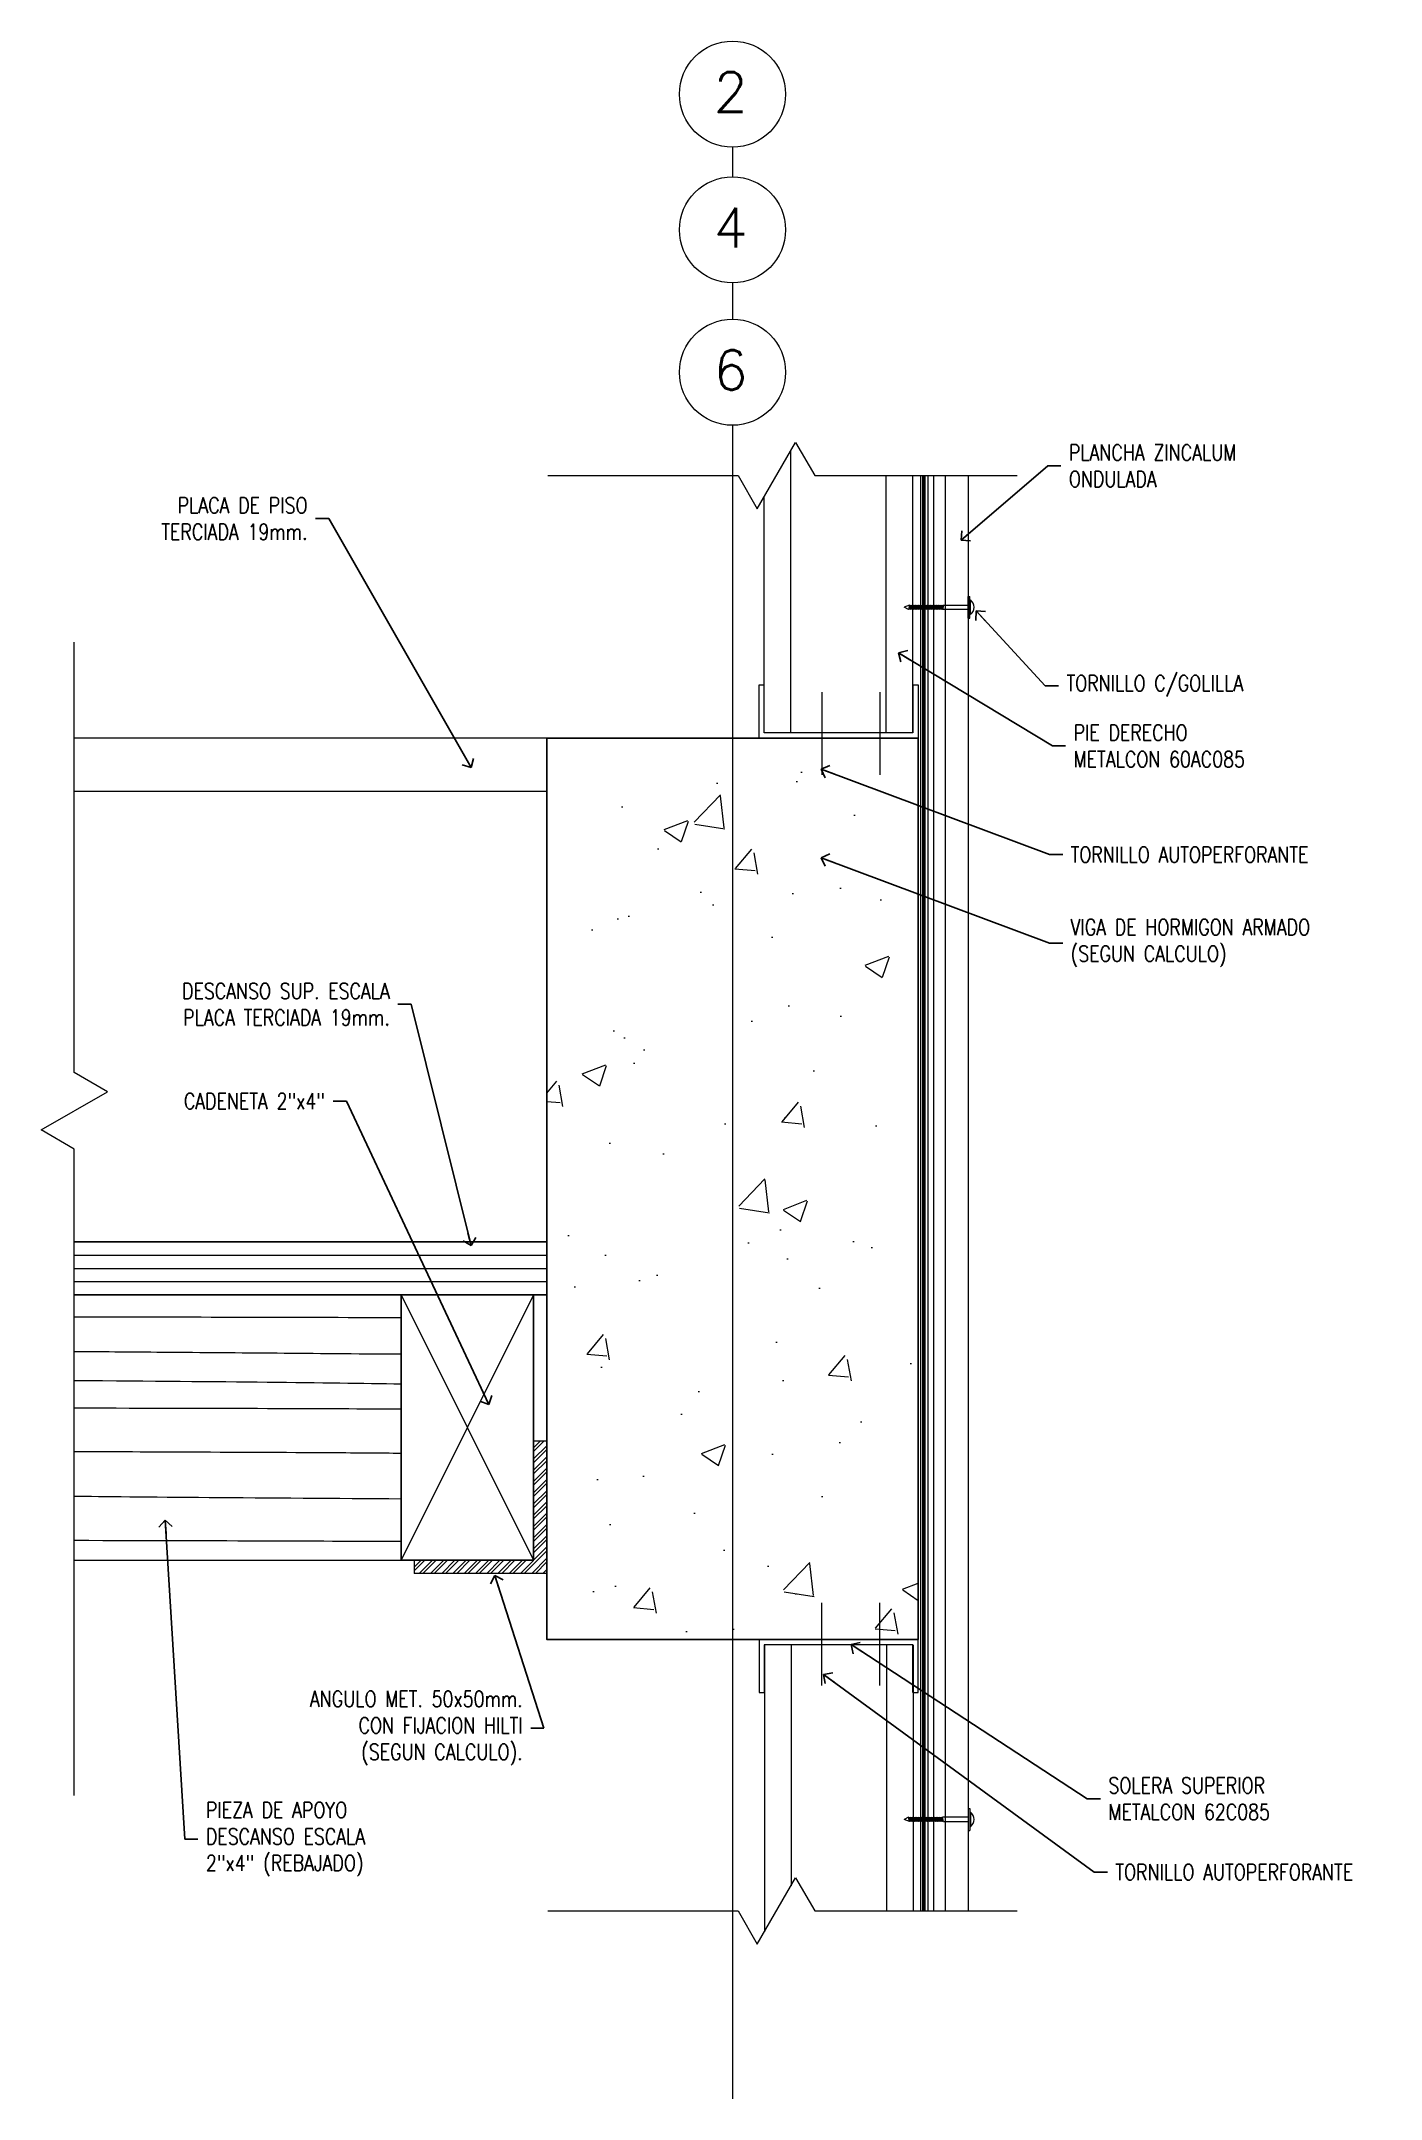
# Model space of a CAD drawing. Header units: metres. Extents: x -40 to 265, y 63 to 163.
# Drawn here: x -35.838 to -35.333, y 64.44 to 65.216 of the extents above; entities that cross this region are included whole.
import ezdxf

# ---------------------------------------------------------------- set-up
doc = ezdxf.new("R2010")
doc.units = ezdxf.units.M
doc.header["$LTSCALE"] = 5
doc.header["$MEASUREMENT"] = 0
doc.linetypes.add('CENTER', pattern=[2, 1.25, -0.25, 0.25, -0.25])
doc.layers.get('0').update_dxf_attribs({"color": 30})
for name, color, linetype, lineweight in [('A-ANNO-SYMB', 3, 'Continuous', 18), ('A-ANNO-TEXT', 3, 'Continuous', 18), ('A-DETL-MBND', 3, 'Continuous', 18), ('A-DETL-MCUT', 4, 'Continuous', 25), ('A-DETL-PATT', 8, 'Continuous', 18)]:
    doc.layers.add(name, color=color, linetype=linetype, lineweight=lineweight)
doc.styles.add('E-ROMANS', font='romans.shx', dxfattribs={"width": 0.8})
doc.dimstyles.new('E-0001_ARW_18', dxfattribs={"dimscale": 0.001, "dimtxt": 1.8, "dimasz": 1.8, "dimexe": 0.9, "dimexo": 0.6, "dimgap": 0.9, "dimtad": 0, "dimdec": 0, "dimlfac": 1000, "dimzin": 0, "dimdsep": 46, "dimtxsty": 'E-ROMANS', "dimblk": 'OPEN90', "dimcen": 0.9, "dimclrd": 256, "dimclre": 256, "dimclrt": 256, "dimadec": 0, "dimazin": 0, "dimtfac": 1, "dimtdec": 0, "dimtmove": 1, "dimatfit": 3, "dimldrblk": 'OPEN90', "dimfxl": 1, "dimtfill": 1, "dimtolj": 1, "dimtzin": 0, "dimarcsym": 0})

msp = doc.modelspace()

# ---------------------------------------------------------------- texts
at = {"layer": 'A-ANNO-TEXT', "style": 'E-ROMANS'}
for s, p in [('2', (-35.584741, 65.18921)), ('4', (-35.584741, 65.138045)), ('6', (-35.584741, 65.084354))]:
    msp.add_text(s, height=0.015, dxfattribs=at).set_placement(p)
at = {"layer": 'A-ANNO-TEXT', "char_height": 0.006, "style": 'E-ROMANS'}
for s, insert, attachment_point in [('PLANCHA ZINCALUM\\PONDULADA', (-35.450752, 65.055745), 4), ('PLACA DE PISO\\PTERCIADA 19mm.', (-35.737882, 65.035842), 6), ('TORNILLO C/GOLILLA', (-35.451665, 64.972755), 4), ('PIE DERECHO\\PMETALCON 60AC085', (-35.448988, 64.950105), 4), ('TORNILLO AUTOPERFORANTE', (-35.450107, 64.909119), 4), ('VIGA DE HORMIGON ARMADO\\P(SEGUN CALCULO)', (-35.450107, 64.875765), 4), ('DESCANSO SUP. ESCALA\\PPLACA TERCIADA 19mm.', (-35.706816, 64.852687), 6), ('CADENETA 2"x4"', (-35.731239, 64.816196), 6), ('ANGULO MET. 50x50mm.\\PCON FIJACION HILTI\\P(SEGUN CALCULO).', (-35.656728, 64.579746), 6), ('SOLERA SUPERIOR \\PMETALCON 62C085', (-35.435839, 64.553102), 4), ('PIEZA DE APOYO\\PDESCANSO ESCALA\\P2"x4" (REBAJADO)', (-35.776195, 64.537851), 4), ('TORNILLO AUTOPERFORANTE', (-35.433243, 64.525433), 4)]:
    msp.add_mtext(s, dxfattribs=dict(at, insert=insert, attachment_point=attachment_point))

# ---------------------------------------------------------------- blocks, each defined once
blk = doc.blocks.new('_Open90')
at = {"color": 0, "linetype": 'ByBlock', "lineweight": -2}
for p, q in [((0, 0), (-1, 0)), ((-0.5, 0.5), (0, 0)), ((0, 0), (-0.5, -0.5))]:
    blk.add_line(p, q, dxfattribs=at)

# ---------------------------------------------------------------- hatches: boundary and pattern name
at = {"layer": 'A-DETL-PATT'}
h = msp.add_hatch(dxfattribs=at)
h.set_pattern_fill('AR-CONC', color=256, scale=0.0005, style=0)
h.set_pattern_definition([(50, (-253.594975, -90.74331), (0.091092334, -0.007969543), [0.009525, -0.104775]), (355, (-253.59497, -90.74331), (-0.017621413, 0.09552832), [0.00762, -0.08382]), (100.451, (-253.58738, -90.74397), (0.07347125, 0.087558344), [0.008095, -0.089045]), (46.1842, (-253.59497, -90.71791), (0.13553952, -0.021021164), [0.0142875, -0.1571625]), (96.6356, (-253.58368, -90.71966), (0.11870212, 0.12371278), [0.0121425, -0.1335675]), (351.184, (-253.59497, -90.71791), (0.1187023, 0.12371256), [0.01143, -0.12573]), (21, (-253.582275, -90.72426), (0.07580744, -0.05113276), [0.009525, -0.104775]), (326, (-253.58227, -90.72426), (0.030901014, 0.092093983), [0.00762, -0.08382]), (71.4514, (-253.57596, -90.72852), (0.106708245, 0.04096143), [0.008095, -0.089045]), (37.5, (-253.594975, -90.74331), (0.0015443016, 0.0422775194), [0, -0.082804, 0, -0.08509, 0, -0.0841375]), (7.5, (-253.594975, -90.74331), (0.033409831, 0.0500902874), [0, -0.048514, 0, -0.080899, 0, -0.0320675]), (327.5, (-253.623296, -90.74331), (0.0677952976, -0.002864372), [0, -0.03175, 0, -0.09906, 0, -0.131445]), (317.5, (-253.635996, -90.74331), (0.074064591, 0.012713246), [0, -0.041275, 0, -0.065786, 0, -0.093345])])
h.paths.add_polyline_path([(-35.647622, 64.613097), (-35.507622, 64.613097), (-35.507622, 64.953097), (-35.567622, 64.953097), (-35.647622, 64.953097)])
h = msp.add_hatch(dxfattribs=at)
h.set_pattern_fill('ANSI32', color=256, scale=0.008, style=0)
h.set_pattern_definition([(45, (0.3678015, -0.1034892), (-0.00212132034, 0.00212132034), []), (45, (0.3692157, -0.1034892), (-0.00212132034, 0.00212132034), [])])
h.paths.add_polyline_path([(-35.647622, 64.638097), (-35.647622, 64.688097), (-35.652622, 64.688097), (-35.652622, 64.643097), (-35.697622, 64.643097), (-35.697622, 64.638097)])

# ---------------------------------------------------------------- linework, layer by layer
at = {"layer": 'A-ANNO-SYMB', "linetype": 'CENTER'}
for p, q in [((-35.577622, 65.175888), (-35.577622, 65.164723)), ((-35.577622, 65.124723), (-35.577622, 65.111032))]:
    msp.add_line(p, q, dxfattribs=at)
at = {"layer": 'A-ANNO-SYMB'}
for p, q in [((-35.577622, 65.175888), (-35.577622, 65.164723)), ((-35.577622, 65.124723), (-35.577622, 65.111032)), ((-35.577622, 65.071032), (-35.577622, 64.439924)), ((-35.56828, 65.039548), (-35.553846, 65.064548)), ((-35.553846, 65.064548), (-35.546629, 65.052048)), ((-35.647256, 65.052048), (-35.575496, 65.052048)), ((-35.575496, 65.052048), (-35.56828, 65.039548)), ((-35.546629, 65.052048), (-35.470226, 65.052048)), ((-35.825831, 64.826933), (-35.825831, 64.98926)), ((-35.813331, 64.819716), (-35.825831, 64.826933)), ((-35.838331, 64.805283), (-35.813331, 64.819716)), ((-35.825831, 64.798066), (-35.838331, 64.805283)), ((-35.825831, 64.55433), (-35.825831, 64.798066)), ((-35.56828, 64.498312), (-35.553846, 64.523312)), ((-35.553846, 64.523312), (-35.546629, 64.510812)), ((-35.647256, 64.510812), (-35.575496, 64.510812)), ((-35.575496, 64.510812), (-35.56828, 64.498312)), ((-35.546629, 64.510812), (-35.470226, 64.510812))]:
    msp.add_line(p, q, dxfattribs=at)
for centre in [(-35.577622, 65.195888), (-35.577622, 65.144723), (-35.577622, 65.091032)]:
    msp.add_circle(centre, 0.02, dxfattribs=at)
at = {"layer": 'A-DETL-MBND'}
for p, q in [((-35.555622, 64.955097), (-35.555622, 65.061472)), ((-35.519622, 64.955097), (-35.519622, 65.052048)), ((-35.509622, 64.955097), (-35.509622, 65.052048)), ((-35.506768, 65.052048), (-35.506768, 64.510812)), ((-35.505968, 65.052048), (-35.505968, 64.510812)), ((-35.505592, 65.052048), (-35.505592, 64.510812)), ((-35.505049, 65.052048), (-35.505049, 64.510812)), ((-35.503963, 65.052048), (-35.503963, 64.510812)), ((-35.501793, 65.052048), (-35.501793, 64.510812)), ((-35.497451, 65.052048), (-35.497451, 64.510812)), ((-35.488768, 65.052048), (-35.488768, 64.510812)), ((-35.565622, 64.955097), (-35.565622, 65.044152)), ((-35.49805, 65.003223), (-35.488713, 65.003223)), ((-35.488713, 65.006519), (-35.488163, 65.006519)), ((-35.488163, 65.003223), (-35.487889, 65.003223)), ((-35.488713, 65.001575), (-35.498435, 65.001575)), ((-35.488713, 64.998279), (-35.488163, 64.998279)), ((-35.488163, 65.001575), (-35.487889, 65.001575)), ((-35.567622, 64.973097), (-35.565622, 64.973097)), ((-35.567622, 64.953097), (-35.567622, 64.973097)), ((-35.565622, 64.955097), (-35.565622, 64.973097)), ((-35.509622, 64.973097), (-35.507622, 64.973097)), ((-35.509622, 64.973097), (-35.509622, 64.955097)), ((-35.507622, 64.973097), (-35.507622, 64.953097)), ((-35.647622, 64.953097), (-35.825831, 64.953097)), ((-35.507622, 64.953097), (-35.567622, 64.953097)), ((-35.509622, 64.955097), (-35.565622, 64.955097)), ((-35.825831, 64.933097), (-35.647622, 64.933097)), ((-35.825831, 64.758097), (-35.647622, 64.758097)), ((-35.825831, 64.753097), (-35.647622, 64.753097)), ((-35.825831, 64.748097), (-35.647622, 64.748097)), ((-35.702622, 64.743097), (-35.652622, 64.643097)), ((-35.652622, 64.743097), (-35.702622, 64.643097)), ((-35.652622, 64.688097), (-35.647622, 64.688097)), ((-35.652622, 64.688097), (-35.652622, 64.643097)), ((-35.647622, 64.688097), (-35.647622, 64.638097)), ((-35.825831, 64.643097), (-35.697622, 64.643097)), ((-35.697622, 64.643097), (-35.697622, 64.638097)), ((-35.652622, 64.643097), (-35.697622, 64.643097)), ((-35.647622, 64.638097), (-35.697622, 64.638097)), ((-35.567622, 64.613097), (-35.567622, 64.593097)), ((-35.507622, 64.613097), (-35.567622, 64.613097)), ((-35.565622, 64.611097), (-35.565622, 64.593097)), ((-35.509622, 64.611097), (-35.565622, 64.611097)), ((-35.565509, 64.611097), (-35.565509, 64.502916)), ((-35.555509, 64.611097), (-35.555509, 64.520236)), ((-35.519509, 64.611097), (-35.519509, 64.510812)), ((-35.509622, 64.593097), (-35.509622, 64.611097)), ((-35.509509, 64.611097), (-35.509509, 64.510812)), ((-35.507622, 64.593097), (-35.507622, 64.613097)), ((-35.567622, 64.593097), (-35.565622, 64.593097)), ((-35.509622, 64.593097), (-35.507622, 64.593097)), ((-35.488713, 64.546112), (-35.498435, 64.546112)), ((-35.488713, 64.549408), (-35.488163, 64.549408)), ((-35.488163, 64.546112), (-35.487889, 64.546112)), ((-35.49805, 64.544464), (-35.488713, 64.544464)), ((-35.488713, 64.541168), (-35.488163, 64.541168)), ((-35.488163, 64.544464), (-35.487889, 64.544464))]:
    msp.add_line(p, q, dxfattribs=at)
at = {"layer": 'A-DETL-MBND', "linetype": 'CENTER'}
for p, q in [((-35.543997, 64.970341), (-35.543997, 64.939191)), ((-35.522089, 64.970341), (-35.522089, 64.939191)), ((-35.543997, 64.595852), (-35.543997, 64.627002)), ((-35.522089, 64.595852), (-35.522089, 64.627002))]:
    msp.add_line(p, q, dxfattribs=at)
at = {"layer": 'A-DETL-MBND'}
for points in [[(-35.510832, 65.003223), (-35.512889, 65.002405)], [(-35.510832, 65.003223), (-35.511217, 65.001575)], [(-35.510832, 65.003223), (-35.510528, 65.002808)], [(-35.510528, 65.002808), (-35.510716, 65.002002)], [(-35.510223, 65.003223), (-35.510608, 65.001575)], [(-35.510223, 65.003223), (-35.510528, 65.002808)], [(-35.510223, 65.003223), (-35.509919, 65.002808)], [(-35.509919, 65.002808), (-35.510108, 65.002002)], [(-35.509615, 65.003223), (-35.51, 65.001575)], [(-35.509615, 65.003223), (-35.509919, 65.002808)], [(-35.509615, 65.003223), (-35.50931, 65.002808)], [(-35.50931, 65.002808), (-35.509499, 65.002002)], [(-35.509006, 65.003223), (-35.509391, 65.001575)], [(-35.509006, 65.003223), (-35.50931, 65.002808)], [(-35.509006, 65.003223), (-35.508702, 65.002808)], [(-35.508702, 65.002808), (-35.50889, 65.002002)], [(-35.508397, 65.003223), (-35.508782, 65.001575)], [(-35.508397, 65.003223), (-35.508702, 65.002808)], [(-35.508397, 65.003223), (-35.508093, 65.002808)], [(-35.508093, 65.002808), (-35.508282, 65.002002)], [(-35.507789, 65.003223), (-35.508174, 65.001575)], [(-35.507789, 65.003223), (-35.508093, 65.002808)], [(-35.507789, 65.003223), (-35.507484, 65.002808)], [(-35.507484, 65.002808), (-35.507673, 65.002002)], [(-35.50718, 65.003223), (-35.507565, 65.001575)], [(-35.506895, 65.002835), (-35.50718, 65.003223), (-35.507565, 65.001575)], [(-35.50718, 65.003223), (-35.507484, 65.002808)], [(-35.50718, 65.003223), (-35.507484, 65.002808)], [(-35.50718, 65.003223), (-35.506876, 65.002808)], [(-35.506876, 65.002808), (-35.507064, 65.002002)], [(-35.506895, 65.002724), (-35.507064, 65.002002)], [(-35.506571, 65.003223), (-35.506956, 65.001575)], [(-35.506571, 65.003223), (-35.506876, 65.002808)], [(-35.506571, 65.003223), (-35.506267, 65.002808)], [(-35.506267, 65.002808), (-35.506456, 65.002002)], [(-35.505963, 65.003223), (-35.506348, 65.001575)], [(-35.505963, 65.003223), (-35.506267, 65.002808)], [(-35.505963, 65.003223), (-35.505658, 65.002808)], [(-35.505658, 65.002808), (-35.505847, 65.002002)], [(-35.505131, 65.001575), (-35.504745, 65.003223), (-35.50505, 65.002808), (-35.505354, 65.003223), (-35.505739, 65.001575)], [(-35.505354, 65.003223), (-35.505658, 65.002808)], [(-35.50505, 65.002808), (-35.505238, 65.002002)], [(-35.504745, 65.003223), (-35.504441, 65.002808)], [(-35.504441, 65.002808), (-35.50463, 65.002002)], [(-35.504137, 65.003223), (-35.504522, 65.001575)], [(-35.504137, 65.003223), (-35.504441, 65.002808)], [(-35.504137, 65.003223), (-35.503832, 65.002808)], [(-35.503832, 65.002808), (-35.504021, 65.002002)], [(-35.503528, 65.003223), (-35.503913, 65.001575)], [(-35.503528, 65.003223), (-35.503832, 65.002808)], [(-35.503528, 65.003223), (-35.503224, 65.002808)], [(-35.503224, 65.002808), (-35.503412, 65.002002)], [(-35.502919, 65.003223), (-35.503305, 65.001575)], [(-35.502919, 65.003223), (-35.503224, 65.002808)], [(-35.502919, 65.003223), (-35.502615, 65.002808)], [(-35.502615, 65.002808), (-35.502804, 65.002002)], [(-35.502311, 65.003223), (-35.502696, 65.001575)], [(-35.502311, 65.003223), (-35.502615, 65.002808)], [(-35.502311, 65.003223), (-35.502006, 65.002808)], [(-35.502006, 65.002808), (-35.502195, 65.002002)], [(-35.501702, 65.003223), (-35.502087, 65.001575)], [(-35.501702, 65.003223), (-35.502006, 65.002808)], [(-35.501702, 65.003223), (-35.501398, 65.002808)], [(-35.501398, 65.002808), (-35.501586, 65.002002)], [(-35.501093, 65.003223), (-35.501479, 65.001575)], [(-35.501093, 65.003223), (-35.501398, 65.002808)], [(-35.501093, 65.003223), (-35.500789, 65.002808)], [(-35.500789, 65.002808), (-35.500978, 65.002002)], [(-35.500485, 65.003223), (-35.50087, 65.001575)], [(-35.500485, 65.003223), (-35.500789, 65.002808)], [(-35.500485, 65.003223), (-35.50018, 65.002808)], [(-35.50018, 65.002808), (-35.500369, 65.002002)], [(-35.499876, 65.003223), (-35.500261, 65.001575)], [(-35.499876, 65.003223), (-35.50018, 65.002808)], [(-35.499876, 65.003223), (-35.499572, 65.002808)], [(-35.499572, 65.002808), (-35.49976, 65.002002)], [(-35.499267, 65.003223), (-35.499653, 65.001575)], [(-35.499267, 65.003223), (-35.499572, 65.002808)], [(-35.499267, 65.003223), (-35.498963, 65.002808)], [(-35.498963, 65.002808), (-35.499152, 65.002002)], [(-35.498435, 65.001575), (-35.498543, 65.002002), (-35.498354, 65.002808), (-35.498659, 65.003223), (-35.499044, 65.001575)], [(-35.498659, 65.003223), (-35.498963, 65.002808)], [(-35.49805, 65.003223), (-35.498435, 65.001575)], [(-35.49805, 65.003223), (-35.498354, 65.002808)], [(-35.488713, 64.998279), (-35.488713, 65.006519)], [(-35.488163, 64.998279), (-35.488163, 65.006519)], [(-35.487889, 64.999653), (-35.487889, 65.005146)], [(-35.511217, 65.001575), (-35.512889, 65.002405)], [(-35.510716, 65.002002), (-35.511217, 65.001575)], [(-35.510108, 65.002002), (-35.510608, 65.001575), (-35.510716, 65.002002)], [(-35.509499, 65.002002), (-35.51, 65.001575), (-35.510108, 65.002002)], [(-35.50889, 65.002002), (-35.509391, 65.001575), (-35.509499, 65.002002)], [(-35.508282, 65.002002), (-35.508782, 65.001575), (-35.50889, 65.002002)], [(-35.507673, 65.002002), (-35.508174, 65.001575), (-35.508282, 65.002002)], [(-35.507064, 65.002002), (-35.507565, 65.001575), (-35.507673, 65.002002)], [(-35.506895, 65.001627), (-35.506956, 65.001575), (-35.507064, 65.002002)], [(-35.506456, 65.002002), (-35.506956, 65.001575), (-35.507064, 65.002002)], [(-35.506956, 65.001575), (-35.506895, 65.001837)], [(-35.505847, 65.002002), (-35.506348, 65.001575), (-35.506456, 65.002002)], [(-35.505238, 65.002002), (-35.505739, 65.001575), (-35.505847, 65.002002)], [(-35.50463, 65.002002), (-35.505131, 65.001575), (-35.505238, 65.002002)], [(-35.504021, 65.002002), (-35.504522, 65.001575), (-35.50463, 65.002002)], [(-35.503412, 65.002002), (-35.503913, 65.001575), (-35.504021, 65.002002)], [(-35.502804, 65.002002), (-35.503305, 65.001575), (-35.503412, 65.002002)], [(-35.502195, 65.002002), (-35.502696, 65.001575), (-35.502804, 65.002002)], [(-35.501586, 65.002002), (-35.502087, 65.001575), (-35.502195, 65.002002)], [(-35.500978, 65.002002), (-35.501479, 65.001575), (-35.501586, 65.002002)], [(-35.500369, 65.002002), (-35.50087, 65.001575), (-35.500978, 65.002002)], [(-35.49976, 65.002002), (-35.500261, 65.001575), (-35.500369, 65.002002)], [(-35.499152, 65.002002), (-35.499653, 65.001575), (-35.49976, 65.002002)], [(-35.498543, 65.002002), (-35.499044, 65.001575), (-35.499152, 65.002002)], [(-35.511217, 64.546112), (-35.512889, 64.545282)], [(-35.510832, 64.544464), (-35.512889, 64.545282)], [(-35.510716, 64.545686), (-35.511217, 64.546112)], [(-35.510832, 64.544464), (-35.511217, 64.546112)], [(-35.510832, 64.544464), (-35.510528, 64.544879)], [(-35.510108, 64.545686), (-35.510608, 64.546112), (-35.510716, 64.545686)], [(-35.510528, 64.544879), (-35.510716, 64.545686)], [(-35.510223, 64.544464), (-35.510608, 64.546112)], [(-35.510223, 64.544464), (-35.510528, 64.544879)], [(-35.510223, 64.544464), (-35.509919, 64.544879)], [(-35.509499, 64.545686), (-35.51, 64.546112), (-35.510108, 64.545686)], [(-35.509919, 64.544879), (-35.510108, 64.545686)], [(-35.509615, 64.544464), (-35.51, 64.546112)], [(-35.509615, 64.544464), (-35.509919, 64.544879)], [(-35.509615, 64.544464), (-35.50931, 64.544879)], [(-35.50889, 64.545686), (-35.509391, 64.546112), (-35.509499, 64.545686)], [(-35.50931, 64.544879), (-35.509499, 64.545686)], [(-35.509006, 64.544464), (-35.509391, 64.546112)], [(-35.509006, 64.544464), (-35.50931, 64.544879)], [(-35.509006, 64.544464), (-35.508702, 64.544879)], [(-35.508282, 64.545686), (-35.508782, 64.546112), (-35.50889, 64.545686)], [(-35.508702, 64.544879), (-35.50889, 64.545686)], [(-35.508397, 64.544464), (-35.508782, 64.546112)], [(-35.508397, 64.544464), (-35.508702, 64.544879)], [(-35.508397, 64.544464), (-35.508093, 64.544879)], [(-35.507673, 64.545686), (-35.508174, 64.546112), (-35.508282, 64.545686)], [(-35.508093, 64.544879), (-35.508282, 64.545686)], [(-35.507789, 64.544464), (-35.508174, 64.546112)], [(-35.507789, 64.544464), (-35.508093, 64.544879)], [(-35.507789, 64.544464), (-35.507484, 64.544879)], [(-35.507064, 64.545686), (-35.507565, 64.546112), (-35.507673, 64.545686)], [(-35.507484, 64.544879), (-35.507673, 64.545686)], [(-35.50718, 64.544464), (-35.507565, 64.546112)], [(-35.506895, 64.544852), (-35.50718, 64.544464), (-35.507565, 64.546112)], [(-35.50718, 64.544464), (-35.507484, 64.544879)], [(-35.50718, 64.544464), (-35.507484, 64.544879)], [(-35.50718, 64.544464), (-35.506876, 64.544879)], [(-35.506895, 64.54606), (-35.506956, 64.546112), (-35.507064, 64.545686)], [(-35.506456, 64.545686), (-35.506956, 64.546112), (-35.507064, 64.545686)], [(-35.506876, 64.544879), (-35.507064, 64.545686)], [(-35.506895, 64.544963), (-35.507064, 64.545686)], [(-35.506956, 64.546112), (-35.506895, 64.54585)], [(-35.506571, 64.544464), (-35.506956, 64.546112)], [(-35.506571, 64.544464), (-35.506876, 64.544879)], [(-35.506571, 64.544464), (-35.506267, 64.544879)], [(-35.505847, 64.545686), (-35.506348, 64.546112), (-35.506456, 64.545686)], [(-35.506267, 64.544879), (-35.506456, 64.545686)], [(-35.505963, 64.544464), (-35.506348, 64.546112)], [(-35.505963, 64.544464), (-35.506267, 64.544879)], [(-35.505963, 64.544464), (-35.505658, 64.544879)], [(-35.505238, 64.545686), (-35.505739, 64.546112), (-35.505847, 64.545686)], [(-35.505658, 64.544879), (-35.505847, 64.545686)], [(-35.505131, 64.546112), (-35.504745, 64.544464), (-35.50505, 64.544879), (-35.505354, 64.544464), (-35.505739, 64.546112)], [(-35.505354, 64.544464), (-35.505658, 64.544879)], [(-35.50463, 64.545686), (-35.505131, 64.546112), (-35.505238, 64.545686)], [(-35.50505, 64.544879), (-35.505238, 64.545686)], [(-35.504745, 64.544464), (-35.504441, 64.544879)], [(-35.504021, 64.545686), (-35.504522, 64.546112), (-35.50463, 64.545686)], [(-35.504441, 64.544879), (-35.50463, 64.545686)], [(-35.504137, 64.544464), (-35.504522, 64.546112)], [(-35.504137, 64.544464), (-35.504441, 64.544879)], [(-35.504137, 64.544464), (-35.503832, 64.544879)], [(-35.503412, 64.545686), (-35.503913, 64.546112), (-35.504021, 64.545686)], [(-35.503832, 64.544879), (-35.504021, 64.545686)], [(-35.503528, 64.544464), (-35.503913, 64.546112)], [(-35.503528, 64.544464), (-35.503832, 64.544879)], [(-35.503528, 64.544464), (-35.503224, 64.544879)], [(-35.502804, 64.545686), (-35.503305, 64.546112), (-35.503412, 64.545686)], [(-35.503224, 64.544879), (-35.503412, 64.545686)], [(-35.502919, 64.544464), (-35.503305, 64.546112)], [(-35.502919, 64.544464), (-35.503224, 64.544879)], [(-35.502919, 64.544464), (-35.502615, 64.544879)], [(-35.502195, 64.545686), (-35.502696, 64.546112), (-35.502804, 64.545686)], [(-35.502615, 64.544879), (-35.502804, 64.545686)], [(-35.502311, 64.544464), (-35.502696, 64.546112)], [(-35.502311, 64.544464), (-35.502615, 64.544879)], [(-35.502311, 64.544464), (-35.502006, 64.544879)], [(-35.501586, 64.545686), (-35.502087, 64.546112), (-35.502195, 64.545686)], [(-35.502006, 64.544879), (-35.502195, 64.545686)], [(-35.501702, 64.544464), (-35.502087, 64.546112)], [(-35.501702, 64.544464), (-35.502006, 64.544879)], [(-35.501702, 64.544464), (-35.501398, 64.544879)], [(-35.500978, 64.545686), (-35.501479, 64.546112), (-35.501586, 64.545686)], [(-35.501398, 64.544879), (-35.501586, 64.545686)], [(-35.501093, 64.544464), (-35.501479, 64.546112)], [(-35.501093, 64.544464), (-35.501398, 64.544879)], [(-35.501093, 64.544464), (-35.500789, 64.544879)], [(-35.500369, 64.545686), (-35.50087, 64.546112), (-35.500978, 64.545686)], [(-35.500789, 64.544879), (-35.500978, 64.545686)], [(-35.500485, 64.544464), (-35.50087, 64.546112)], [(-35.500485, 64.544464), (-35.500789, 64.544879)], [(-35.500485, 64.544464), (-35.50018, 64.544879)], [(-35.49976, 64.545686), (-35.500261, 64.546112), (-35.500369, 64.545686)], [(-35.50018, 64.544879), (-35.500369, 64.545686)], [(-35.499876, 64.544464), (-35.500261, 64.546112)], [(-35.499876, 64.544464), (-35.50018, 64.544879)], [(-35.499876, 64.544464), (-35.499572, 64.544879)], [(-35.499152, 64.545686), (-35.499653, 64.546112), (-35.49976, 64.545686)], [(-35.499572, 64.544879), (-35.49976, 64.545686)], [(-35.499267, 64.544464), (-35.499653, 64.546112)], [(-35.499267, 64.544464), (-35.499572, 64.544879)], [(-35.499267, 64.544464), (-35.498963, 64.544879)], [(-35.498543, 64.545686), (-35.499044, 64.546112), (-35.499152, 64.545686)], [(-35.498963, 64.544879), (-35.499152, 64.545686)], [(-35.498435, 64.546112), (-35.498543, 64.545686), (-35.498354, 64.544879), (-35.498659, 64.544464), (-35.499044, 64.546112)], [(-35.498659, 64.544464), (-35.498963, 64.544879)], [(-35.49805, 64.544464), (-35.498435, 64.546112)], [(-35.49805, 64.544464), (-35.498354, 64.544879)], [(-35.488713, 64.549408), (-35.488713, 64.541168)], [(-35.488163, 64.549408), (-35.488163, 64.541168)], [(-35.487889, 64.548035), (-35.487889, 64.542542)]]:
    msp.add_lwpolyline(points, dxfattribs=at)
for centre in [(-35.489949, 65.002399), (-35.489949, 64.545288)]:
    msp.add_arc(centre, 0.003433, 306.869898, 53.130102, dxfattribs=at)
at = {"layer": 'A-DETL-MCUT'}
for p, q in [((-35.825831, 64.763097), (-35.647622, 64.763097)), ((-35.825831, 64.743097), (-35.647622, 64.743097))]:
    msp.add_line(p, q, dxfattribs=at)
msp.add_lwpolyline([(-35.647622, 64.953097), (-35.507622, 64.953097), (-35.507622, 64.613097), (-35.647622, 64.613097)], close=True, dxfattribs=at)
msp.add_lwpolyline([(-35.702622, 64.643097), (-35.702622, 64.743097), (-35.652622, 64.743097), (-35.652622, 64.643097), (-35.702622, 64.643097)], dxfattribs=at)
at = {"layer": 'A-DETL-PATT'}
for points in [[(-35.825831, 64.734884), (-35.779106, 64.734784), (-35.746682, 64.734683), (-35.702622, 64.73458)], [(-35.825831, 64.71087), (-35.767422, 64.710433), (-35.731293, 64.709994), (-35.702622, 64.709568)], [(-35.825831, 64.700473), (-35.768058, 64.700386), (-35.730224, 64.700256), (-35.702622, 64.700091)], [(-35.825831, 64.667234), (-35.805745, 64.666919), (-35.751253, 64.666581), (-35.702622, 64.666225)], [(-35.825831, 64.650561), (-35.766797, 64.650434), (-35.730593, 64.650306), (-35.702622, 64.650176)]]:
    msp.add_open_spline(points, degree=3, dxfattribs=at)
for points, knots in [([(-35.825831, 64.721813), (-35.817667, 64.721726), (-35.77124, 64.721412), (-35.738089, 64.721068), (-35.702622, 64.72081)], [0.38539378, 0.38539378, 0.38539378, 0.38539378, 0.392176256, 0.409276633, 0.409276633, 0.409276633, 0.409276633]), ([(-35.825831, 64.684099), (-35.811494, 64.684), (-35.749811, 64.683808), (-35.710414, 64.683511), (-35.702622, 64.683442)], [0.417555366, 0.417555366, 0.417555366, 0.417555366, 0.435160621, 0.440097932, 0.440097932, 0.440097932, 0.440097932])]:
    msp.add_open_spline(points, degree=3, knots=knots, dxfattribs=at)

msp.set_redraw_order([(e.dxf.handle, doc.entitydb.next_handle()) for e in msp.query("TEXT MTEXT ATTDEF DIMENSION ARC_DIMENSION")])  # texts and dimensions are drawn at this point

# ---------------------------------------------------------------- leaders
at = {"layer": 'A-ANNO-SYMB', "annotation_type": 0, "has_hookline": 1}
for points, hookline_direction, text_width in [([(-35.491384, 65.027728), (-35.458752, 65.055745), (-35.453752, 65.055745)], 0, 0.069486), ([(-35.676199, 64.942021), (-35.729882, 65.035842), (-35.734882, 65.035842)], 1, 0.061257), ([(-35.485718, 65.001001), (-35.459665, 64.972755), (-35.454665, 64.972755)], 0, 0.074743), ([(-35.514973, 64.985229), (-35.456988, 64.950105), (-35.451988, 64.950105)], 0, 0.071314), ([(-35.544148, 64.941303), (-35.458107, 64.909119), (-35.453107, 64.909119)], 0, 0.100114), ([(-35.544148, 64.907949), (-35.458107, 64.875765), (-35.453107, 64.875765)], 0, 0.102857), ([(-35.676199, 64.761688), (-35.698816, 64.852687), (-35.703816, 64.852687)], 1, 0.088229), ([(-35.669557, 64.701774), (-35.723239, 64.816196), (-35.728239, 64.816196)], 1, 0.058286), ([(-35.791554, 64.658118), (-35.784195, 64.537851), (-35.779195, 64.537851)], 0, 0.066743), ([(-35.667289, 64.637314), (-35.648728, 64.579746), (-35.653728, 64.579746)], 1, 0.090286), ([(-35.532899, 64.611226), (-35.443839, 64.553102), (-35.438839, 64.553102)], 0, 0.0672), ([(-35.543282, 64.599985), (-35.441243, 64.525433), (-35.436243, 64.525433)], 0, 0.100114)]:
    msp.add_leader(points, dimstyle='E-0001_ARW_18', override={"dimscale": 1, "dimtxt": 0.06, "dimasz": 0.005, "dimexe": 0.0015, "dimexo": 0.0005, "dimgap": 0.003, "dimtad": 0, "dimtxsty": 'E-ROMANS', "dimcen": 0.5, "dimclrd": 1, "dimclre": 1, "dimclrt": 2, "dimtfac": 0.5, "dimtofl": 0}, dxfattribs=dict(at, hookline_direction=hookline_direction, text_width=text_width))

doc.saveas('drawing.dxf')
